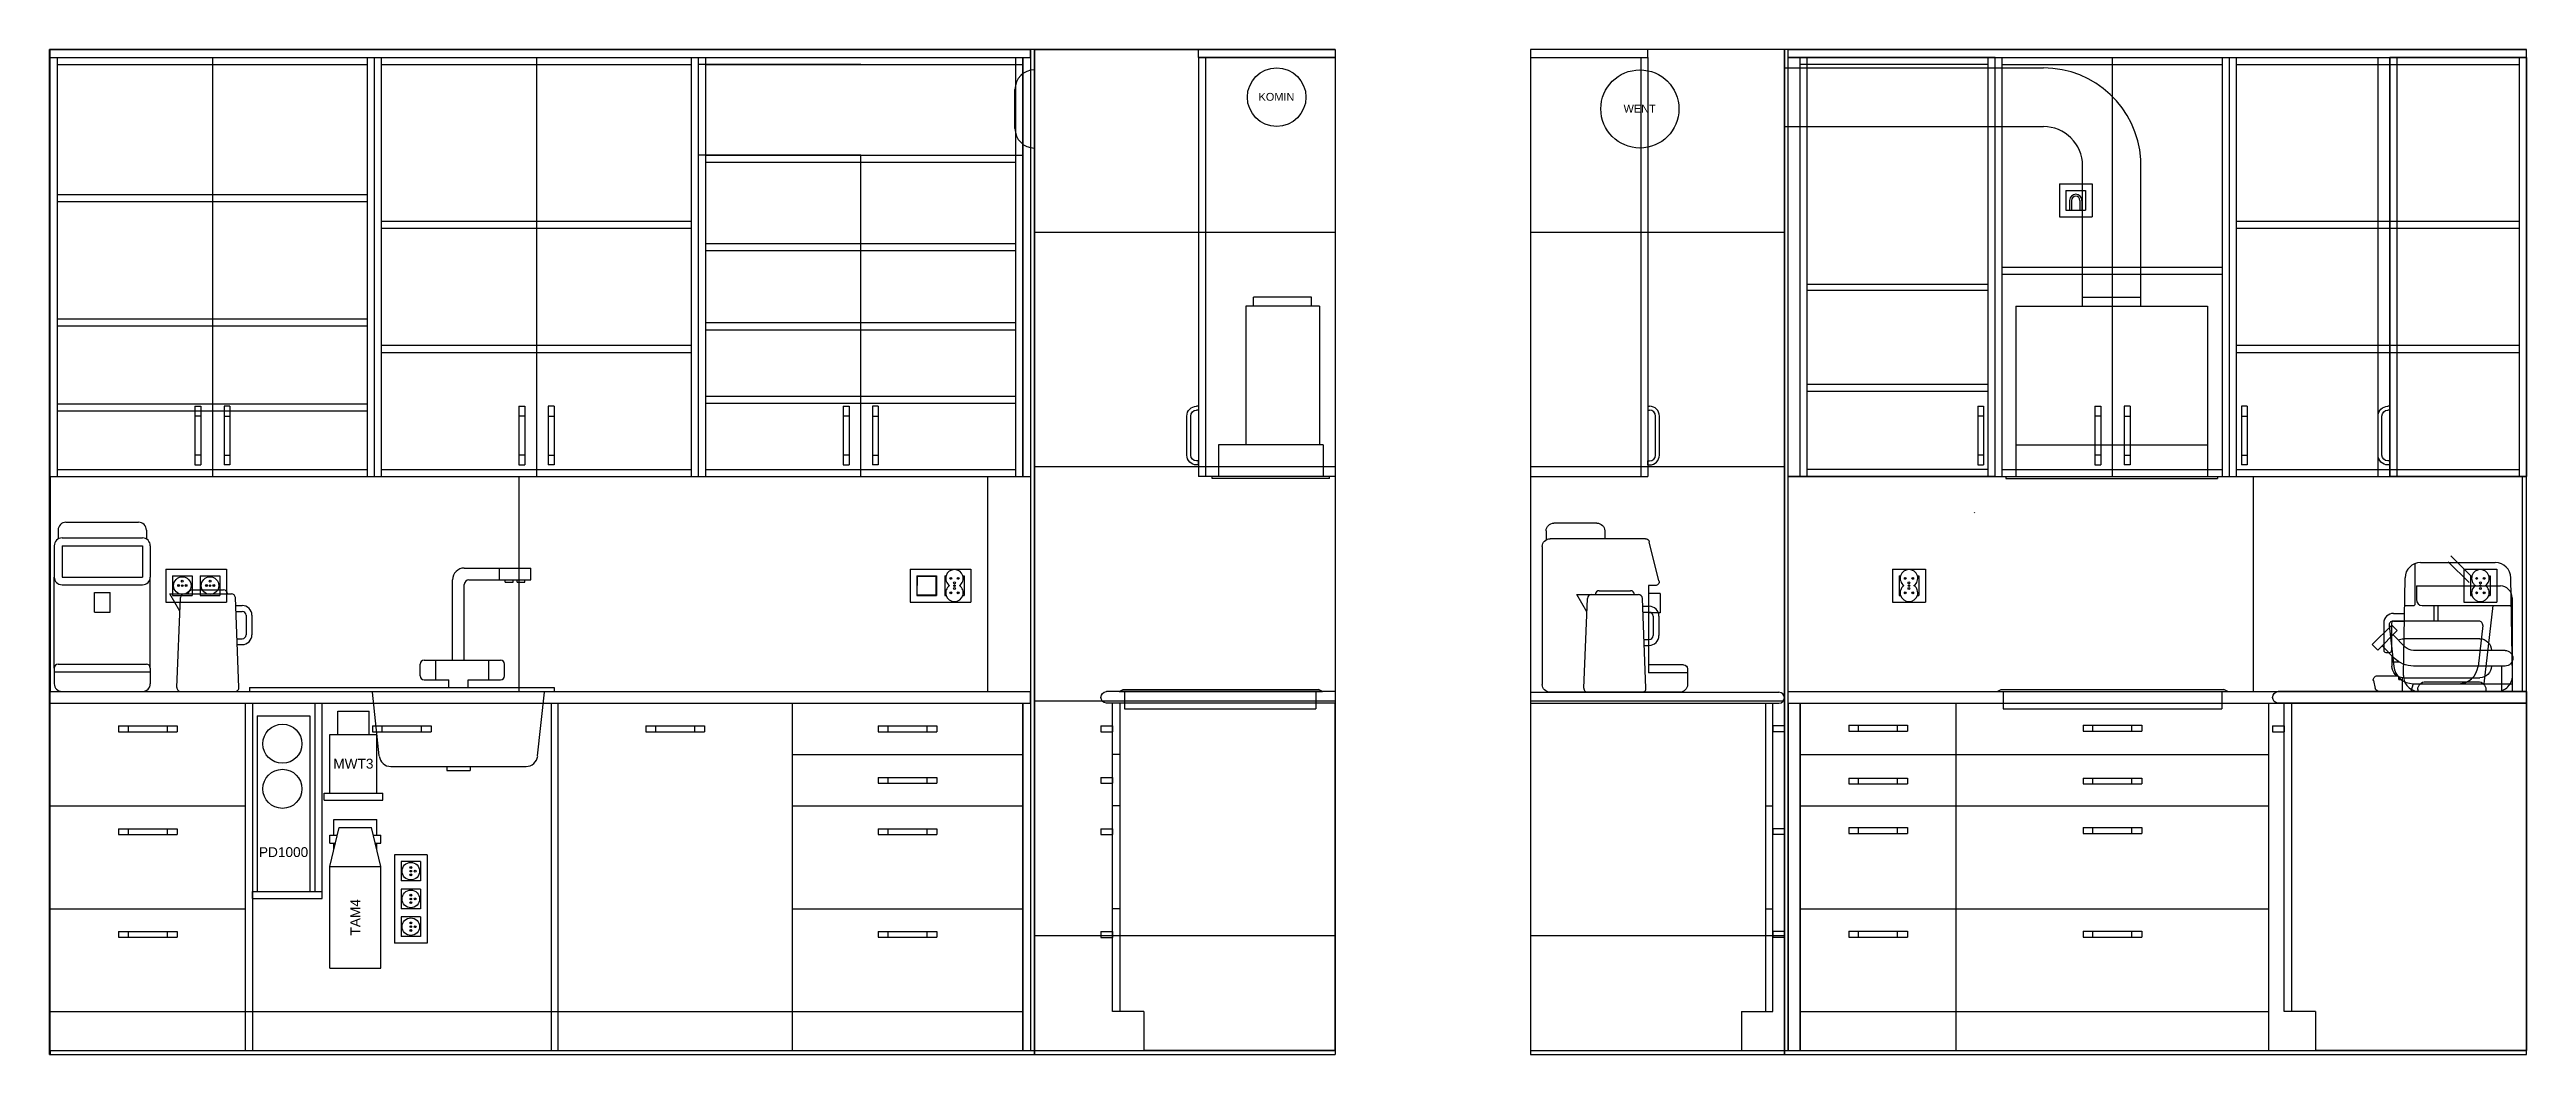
# Model space of a CAD drawing. Header units: millimetres. Extents: x 863 to 5283, y 810 to 2397.
# Drawn here: x 3028 to 3662, y 810 to 1067 of the extents above; entities that cross this region are included whole.
import ezdxf

# ---------------------------------------------------------------- set-up
doc = ezdxf.new("R2010")
doc.units = ezdxf.units.MM
for name, color, linetype in [('Elektryka - obudowy', 253, 'Continuous'), ('Meble', 42, 'Continuous'), ('Meble wnętrze', 52, 'Continuous'), ('Płytki', 254, 'Continuous'), ('Szkic', 6, 'Continuous'), ('Urządzenia', 183, 'Continuous'), ('Wbudowane', 175, 'Continuous'), ('Ściany', 7, 'Continuous')]:
    doc.layers.add(name, color=color, linetype=linetype)

msp = doc.modelspace()

# ---------------------------------------------------------------- texts
at = {"layer": 'Wbudowane', "char_height": 2, "width": 16.29637, "attachment_point": 5}
for s, insert in [('{\\fArial|b0|i0|c238|p0;KOMIN}', (3341.981, 1055.002)), ('{\\fArial|b0|i0|c238|p0;WENT}', (3434.981, 1052.002))]:
    msp.add_mtext(s, dxfattribs=dict(at, insert=insert))

# ---------------------------------------------------------------- blocks, each defined once
blk = doc.blocks.new('Z$W@#12859')
at = {"layer": 'Wbudowane'}
blk.add_line((0, 5), (0, 15), dxfattribs=at)
for centre, start, end in [((5, 15), 90, 180), ((5, 5), 180, 270)]:
    blk.add_arc(centre, 5, start, end, dxfattribs=at)
blk = doc.blocks.new('Z$W@#20142')
for p, q in [((1, 41.3), (1, 39.03)), ((2, 39.3), (22.6, 39.3)), ((3, 43.3), (21.6, 43.3)), ((23.6, 41.3), (23.6, 39.03)), ((0, 37.3), (0, 29.3)), ((2, 37.3), (22.6, 37.3)), ((2, 37.3), (2, 29.3)), ((22.6, 37.3), (22.6, 29.3)), ((24.6, 37.3), (24.6, 29.3)), ((0, 6), (0, 29.3)), ((2, 29.3), (22.6, 29.3)), ((2, 27.3), (22.6, 27.3)), ((24.6, 6), (24.6, 29.3)), ((10.3, 25.3), (14.3, 25.3)), ((10.3, 20.3), (10.3, 25.3)), ((10.3, 20.3), (14.3, 20.3)), ((14.3, 20.3), (14.3, 25.3)), ((1, 7), (23.6, 7)), ((0, 6), (0, 2)), ((0, 5), (24.6, 5)), ((2, 0), (22.6, 0)), ((24.6, 6), (24.6, 2))]:
    blk.add_line(p, q)
for centre, radius, start, end in [((2, 37.3), 2, 90, 180), ((3, 41.3), 2, 90, 180), ((21.6, 41.3), 2, 0, 90), ((22.6, 37.3), 2, 0, 90), ((2, 29.3), 2, 180, 270), ((22.6, 29.3), 2, 270, 0), ((1, 6), 1, 90, 180), ((23.6, 6), 1, 0, 90), ((2, 2), 2, 180, 270), ((22.6, 2), 2, 270, 0)]:
    blk.add_arc(centre, radius, start, end)
blk = doc.blocks.new('Z$W@#31998')
for p, q in [((5.72, 26), (13.72, 26)), ((0, 25), (3.68, 25)), ((2.55, 20.57), (0, 25)), ((1.76, 1.04), (2.68, 24.04)), ((3.68, 25), (15.76, 25)), ((4.72, 25), (4.72, 25)), ((14.72, 25), (14.72, 25)), ((17.68, 1.04), (16.76, 24.04)), ((16.84, 22), (18.5, 22)), ((16.9, 20.5), (18.5, 20.5)), ((19.5, 19.5), (19.5, 14.5)), ((21, 19.5), (21, 14.5)), ((17.18, 13.5), (18.5, 13.5)), ((17.24, 12), (18.5, 12)), ((2.76, 0), (16.68, 0))]:
    blk.add_line(p, q)
for centre, radius, start, end in [((5.72, 25), 1, 90, 180), ((13.72, 25), 1, 0, 90), ((3.68, 24), 1, 90, 177.70939), ((15.76, 24), 1, 2.29061, 90), ((18.5, 19.5), 2.5, 0, 90), ((18.5, 19.5), 1, 0, 90), ((18.5, 14.5), 1, 270, 0), ((18.5, 14.5), 2.5, 270, 0), ((2.76, 1), 1, 177.70939, 270), ((16.68, 1), 1, 270, 2.29061)]:
    blk.add_arc(centre, radius, start, end)
blk = doc.blocks.new('Z$W@#12423')
for p, q in [((0, 1), (0, 0)), ((0, 1), (78, 1)), ((0, 0), (78, 0)), ((78, 1), (78, 0))]:
    blk.add_line(p, q)
blk = doc.blocks.new('Z$W@#25996')
for p, q in [((1.72, 3.69), (0, 20)), ((42.28, 3.69), (44, 20)), ((4.7, 1), (39.3, 1)), ((19, 1), (19, 0)), ((19, 0), (25, 0)), ((25, 1), (25, 0))]:
    blk.add_line(p, q)
for centre, start, end in [((4.7, 4), 186.00901, 270), ((39.3, 4), 270, 353.99099)]:
    blk.add_arc(centre, 3, start, end)
blk = doc.blocks.new('Z$W@#16687')
for p, q in [((8.3, 7), (8.3, 27.6)), ((11.3, 30.6), (28.3, 30.6)), ((11.3, 7), (11.3, 26.41)), ((12.49, 27.6), (28.3, 27.6)), ((20.3, 27.6), (20.3, 30.6)), ((21.8, 27), (21.8, 27.6)), ((21.8, 27), (23.8, 27)), ((23.8, 27), (23.8, 27.6)), ((24.8, 27), (24.8, 27.6)), ((24.8, 27), (26.8, 27)), ((26.8, 27), (26.8, 27.6)), ((28.3, 27.6), (28.3, 30.6)), ((1, 7), (20.6, 7)), ((4, 2), (4, 7)), ((17.6, 2), (17.6, 7)), ((0, 3), (0, 6)), ((1, 2), (7.3, 2)), ((7.3, 0), (7.3, 2)), ((12.3, 2), (20.6, 2)), ((12.3, 0), (12.3, 2)), ((21.6, 3), (21.6, 6))]:
    blk.add_line(p, q)
for centre, radius, start, end in [((11.3, 27.6), 3, 90, 180), ((12.49, 26.41), 1.19, 90, 180), ((1, 6), 1, 90, 180), ((20.6, 6), 1, 0, 90), ((1, 3), 1, 180, 270), ((20.6, 3), 1, 270, 0)]:
    blk.add_arc(centre, radius, start, end)
blk = doc.blocks.new('Z$W@#24355')
for p, q in [((0, 4.4), (0, 0)), ((0, 0), (49, 0)), ((49, 4.4), (49, 0))]:
    blk.add_line(p, q)
blk = doc.blocks.new('Z$W@#31185')
for p, q in [((0, 0), (1, 0.5)), ((0, 0), (52, 0)), ((1, 0.5), (51, 0.5)), ((52, 0), (51, 0.5))]:
    blk.add_line(p, q)
blk = doc.blocks.new('Z$W@#4313')
for p, q in [((4.55, 46.4), (19.45, 46.4)), ((4.55, 44.1), (4.55, 46.4)), ((4.55, 46.4), (19.45, 46.4)), ((19.45, 44.1), (19.45, 46.4)), ((2.5, 44.1), (21.4, 44.1)), ((2.5, 44.1), (2.5, 8.6)), ((21.4, 44.1), (21.4, 8.6)), ((1.6, 8.6), (28.4, 8.6)), ((1.6, 8.6), (1.6, 0.5)), ((28.4, 8.6), (28.4, 0.5)), ((0, 0.5), (30, 0.5)), ((0, 0), (0, 0.5)), ((0, 0), (30, 0)), ((30, 0), (30, 0.5))]:
    blk.add_line(p, q)
blk = doc.blocks.new('Z$W@#292')
for p, q in [((0, 1.5), (15, 1.5)), ((0, 1.5), (0, 0)), ((0, 0), (15, 0)), ((2.5, 0), (2.5, 1.5)), ((12.5, 0), (12.5, 1.5)), ((15, 1.5), (15, 0))]:
    blk.add_line(p, q)
blk = doc.blocks.new('Z$W@#27593')
for p, q in [((0, 0), (0, 88.9)), ((0, 88.9), (60, 88.9)), ((60, 0), (60, 88.9)), ((0, 10), (60, 10)), ((0, 0), (60, 0))]:
    blk.add_line(p, q)
blk.add_blockref('Z$W@#292', (22.5, 81.575))
blk = doc.blocks.new('Z$W@#22725')
for p, q in [((0, 0), (0, 88.9)), ((0, 88.9), (80, 88.9)), ((80, 0), (80, 88.9)), ((0, 10), (80, 10)), ((0, 0), (80, 0))]:
    blk.add_line(p, q)
blk.add_blockref('Z$W@#292', (32.5, 81.575))
blk = doc.blocks.new('Z$W@#13031')
for p, q in [((0, 0), (0, 88.9)), ((0, 88.9), (50, 88.9)), ((50, 0), (50, 88.9)), ((0, 62.6), (50, 62.6)), ((0, 36.3), (50, 36.3)), ((0, 10), (50, 10)), ((0, 0), (50, 0))]:
    blk.add_line(p, q)
for p in [(17.5, 81.575), (17.5, 55.275), (17.5, 28.975)]:
    blk.add_blockref('Z$W@#292', p)
blk = doc.blocks.new('Z$W@#31286')
for p, q in [((0, 88.9), (55.2, 88.9)), ((0, 0), (0, 88.9)), ((55.2, 88.9), (55.2, 10)), ((55.2, 88.9), (57, 88.9)), ((57, 10), (57, 88.9)), ((60, 83.07), (57, 83.07)), ((57, 83.07), (57, 81.57)), ((60, 83.07), (60, 81.57)), ((60, 81.57), (57, 81.57)), ((55.2, 75.75), (57, 75.75)), ((60, 69.92), (57, 69.92)), ((57, 69.92), (57, 68.42)), ((60, 69.92), (60, 68.42)), ((60, 68.42), (57, 68.42)), ((55.2, 62.6), (57, 62.6)), ((60, 56.77), (57, 56.77)), ((57, 56.77), (57, 55.27)), ((60, 55.27), (57, 55.27)), ((60, 56.77), (60, 55.27)), ((55.2, 36.3), (57, 36.3)), ((60, 30.47), (57, 30.47)), ((57, 30.47), (57, 28.97)), ((60, 28.97), (57, 28.97)), ((60, 30.47), (60, 28.97)), ((49, 10), (57, 10)), ((49, 10), (49, 0)), ((0, 0), (49, 0))]:
    blk.add_line(p, q)
blk = doc.blocks.new('Z$W@#15724')
for p, q in [((0, 45), (13.5, 45)), ((0, 45), (0, 0)), ((13.5, 45), (13.5, 0)), ((0, 0), (13.5, 0))]:
    blk.add_line(p, q)
for centre in [(6.46, 37.82), (6.46, 26.28)]:
    blk.add_circle(centre, 5)
at = {"insert": (6.75, 10.07), "char_height": 2.5, "width": 13.5, "attachment_point": 5}
blk.add_mtext('{\\fArial|b0|i0|c238|p0;PD1000}', dxfattribs=at)
blk = doc.blocks.new('Z$W@#26962')
for p, q in [((0, 26), (2.33, 36)), ((0, 34), (1.86, 34)), ((0, 32), (0, 34)), ((0, 32), (1.4, 32)), ((1, 38), (12, 38)), ((1, 34), (1, 38)), ((1, 30.3), (1, 32)), ((2.33, 36), (10.67, 36)), ((13, 26), (10.67, 36)), ((11.14, 34), (13, 34)), ((11.6, 32), (13, 32)), ((12, 34), (12, 38)), ((12, 30.3), (12, 32)), ((13, 32), (13, 34)), ((0, 0), (0, 26)), ((0, 26), (13, 26)), ((13, 0), (13, 26)), ((0, 0), (13, 0))]:
    blk.add_line(p, q)
at = {"insert": (6.5, 13), "char_height": 2.5, "width": 26, "attachment_point": 5, "rotation": 90}
blk.add_mtext('{\\fArial|b0|i0|c238|p0;TAM4}', dxfattribs=at)
blk = doc.blocks.new('Z$W@#11023')
for p, q in [((2, 21), (10, 21)), ((2, 15), (2, 21)), ((10, 15), (10, 21)), ((0, 0), (0, 15)), ((0, 15), (12, 15)), ((12, 0), (12, 15)), ((0, 0), (12, 0))]:
    blk.add_line(p, q)
at = {"insert": (6, 7.5), "char_height": 2.5, "width": 12, "attachment_point": 5}
blk.add_mtext('{\\fArial|b0|i0|c238|p0;MWT3}', dxfattribs=at)
blk = doc.blocks.new('Z$W@#22658')
for p, q in [((16, 1.8), (16, 50)), ((16, 50), (17.8, 50)), ((17.8, 0), (17.8, 50)), ((0, 1.8), (17.8, 1.8)), ((0, 0), (0, 1.8)), ((0, 0), (17.8, 0))]:
    blk.add_line(p, q)
blk = doc.blocks.new('Z$W@#23851')
for p, q in [((0, 1.8), (15, 1.8)), ((0, 0), (0, 1.8)), ((0, 0), (15, 0)), ((15, 0), (15, 1.8))]:
    blk.add_line(p, q)
blk = doc.blocks.new('Z$W@#29424')
h = blk.add_hatch(color=256)
h.paths.add_polyline_path([(1.54, 2.25, 1), (1.06, 2.25, 1)])
h.paths.add_polyline_path([(3.44, 2.25, 1), (2.96, 2.25, 1)])
for centre, radius in [((2.25, 2.25), 2.25), ((1.3, 2.25), 0.24), ((2.25, 3.37), 0.24), ((3.2, 2.25), 0.24)]:
    blk.add_circle(centre, radius)
blk = doc.blocks.new('Z$W@#24006')
for p, q in [((0, 8.4), (15.5, 8.4)), ((0, 8.4), (0, 0)), ((1.7, 6.7), (1.7, 1.7)), ((1.7, 6.7), (6.7, 6.7)), ((6.7, 6.7), (6.7, 1.7)), ((8.8, 6.7), (8.8, 1.7)), ((8.8, 6.7), (13.8, 6.7)), ((13.8, 6.7), (13.8, 1.7)), ((15.5, 8.4), (15.5, 0)), ((0, 0), (15.5, 0)), ((1.7, 1.7), (6.7, 1.7)), ((4, 4.18), (4.4, 4.22)), ((4.18, 4.4), (4.22, 4)), ((8.8, 1.7), (13.8, 1.7)), ((11.1, 4.18), (11.5, 4.22)), ((11.28, 4.4), (11.32, 4))]:
    blk.add_line(p, q)
for centre in [(4.2, 4.2), (11.3, 4.2)]:
    blk.add_circle(centre, 0.2)
for p in [(1.95, 1.95), (9.05, 1.95)]:
    blk.add_blockref('Z$W@#29424', p)
blk = doc.blocks.new('Z$W@#24918')
h = blk.add_hatch(color=256)
h.paths.add_polyline_path([(1.54, 5.95, -1), (1.06, 5.95, -1)])
h.paths.add_polyline_path([(3.44, 5.95, -1), (2.96, 5.95, -1)])
h = blk.add_hatch(color=256)
h.paths.add_polyline_path([(1.54, 2.25, 1), (1.06, 2.25, 1)])
h.paths.add_polyline_path([(3.44, 2.25, 1), (2.96, 2.25, 1)])
for centre in [(1.3, 5.95), (1.3, 2.25), (2.25, 4.83), (2.25, 3.37), (3.2, 5.95), (3.2, 2.25)]:
    blk.add_circle(centre, 0.24)
for centre, start, end in [((2.25, 5.95), 304.69213, 235.30787), ((2.25, 2.25), 124.69213, 55.30787)]:
    blk.add_arc(centre, 2.25, start, end)
blk = doc.blocks.new('Z$W@#1885')
for p, q in [((0, 8.4), (15.5, 8.4)), ((0, 8.4), (0, 0)), ((1.7, 6.7), (1.7, 1.7)), ((1.7, 6.7), (6.7, 6.7)), ((1.7, 6.7), (1.7, 1.7)), ((1.7, 6.7), (6.7, 6.7)), ((1.75, 1.75), (1.8, 6.65)), ((1.8, 6.65), (6.6, 6.65)), ((6.65, 1.75), (6.6, 6.65)), ((6.7, 6.7), (6.7, 1.7)), ((6.7, 6.7), (6.7, 1.7)), ((8.8, 6.7), (8.8, 1.7)), ((8.8, 6.7), (9.15, 6.7)), ((13.45, 6.7), (13.8, 6.7)), ((13.8, 6.7), (13.8, 1.7)), ((15.5, 8.4), (15.5, 0)), ((0, 0), (15.5, 0)), ((1.7, 1.7), (6.7, 1.7)), ((1.7, 1.7), (6.7, 1.7)), ((1.75, 1.85), (6.65, 1.85)), ((1.75, 1.75), (6.65, 1.75)), ((8.8, 1.7), (9.15, 1.7)), ((11.1, 4.18), (11.5, 4.22)), ((11.28, 4.4), (11.32, 4)), ((13.45, 1.7), (13.8, 1.7))]:
    blk.add_line(p, q)
blk.add_circle((11.3, 4.2), 0.2)
blk.add_blockref('Z$W@#24918', (9.05, 0.1))
blk = doc.blocks.new('Z$W@#6411')
for p, q in [((0, 0), (0, 88.9)), ((0, 88.9), (59, 88.9)), ((59, 0), (59, 88.9)), ((0.1, 75.75), (59, 75.75)), ((0.1, 62.6), (59, 62.6)), ((0.1, 36.3), (59, 36.3)), ((0.1, 10), (59, 10)), ((0, 0), (59, 0))]:
    blk.add_line(p, q)
for p in [(22, 81.575), (22, 68.425), (22, 55.275), (22, 28.975)]:
    blk.add_blockref('Z$W@#292', p)
blk = doc.blocks.new('Z$W@#19357')
for p, q in [((0, 88.9), (2, 88.9)), ((0, 88.9), (0, 0)), ((2, 88.9), (2, 0)), ((0, 0), (2, 0))]:
    blk.add_line(p, q)
blk = doc.blocks.new('Z$W@#2324')
for p, q in [((0, 0), (0, 3)), ((0, 3), (251, 3)), ((0, 0), (251, 0)), ((251, 0), (251, 3))]:
    blk.add_line(p, q)
blk = doc.blocks.new('Z$W@#27384')
for p, q in [((0, 0), (0, 2)), ((0, 2), (251, 2)), ((0, 0), (251, 0)), ((251, 0), (251, 2))]:
    blk.add_line(p, q)
blk = doc.blocks.new('Z$W@#20556')
for p, q in [((0, 0), (0, 107.3)), ((0, 107.3), (83, 107.3)), ((41.5, 107.3), (41.5, 0)), ((83, 0), (83, 107.3)), ((0, 0), (83, 0))]:
    blk.add_line(p, q)
at = {"xscale": -1, "rotation": 90.00000000000001}
blk.add_blockref('Z$W@#292', (38.5, 18), dxfattribs=at)
at = {"rotation": -90.00000000000001}
blk.add_blockref('Z$W@#292', (44.5, 18), dxfattribs=at)
blk = doc.blocks.new('Z$W@#23216')
for p, q in [((0, 0), (0, 107.3)), ((0, 107.3), (83, 107.3)), ((1.8, 0), (1.8, 107.3)), ((1.8, 105.5), (81.2, 105.5)), ((81.2, 0), (81.2, 107.3)), ((83, 0), (83, 107.3)), ((1.8, 72.2), (81.2, 72.2)), ((1.8, 70.4), (81.2, 70.4)), ((1.8, 40.4), (81.2, 40.4)), ((1.8, 38.6), (81.2, 38.6)), ((1.8, 18.6), (81.2, 18.6)), ((1.8, 16.8), (81.2, 16.8)), ((0, 0), (83, 0)), ((1.8, 1.8), (81.2, 1.8))]:
    blk.add_line(p, q)
blk = doc.blocks.new('Z$W@#1626')
for p, q in [((0, 0), (0, 107.3)), ((0, 107.3), (83, 107.3)), ((41.5, 107.3), (41.5, 0)), ((83, 0), (83, 107.3)), ((0, 0), (83, 0))]:
    blk.add_line(p, q)
at = {"xscale": -1, "rotation": 90.00000000000001}
blk.add_blockref('Z$W@#292', (38.5, 18), dxfattribs=at)
at = {"rotation": -90.00000000000001}
blk.add_blockref('Z$W@#292', (44.5, 18), dxfattribs=at)
blk = doc.blocks.new('Z$W@#9357')
for p, q in [((0, 0), (0, 107.3)), ((0, 107.3), (83, 107.3)), ((1.8, 0), (1.8, 107.3)), ((1.8, 105.5), (81.2, 105.5)), ((81.2, 0), (81.2, 107.3)), ((83, 0), (83, 107.3)), ((1.8, 65.4), (81.2, 65.4)), ((1.8, 63.6), (81.2, 63.6)), ((1.8, 33.6), (81.2, 33.6)), ((1.8, 31.8), (81.2, 31.8)), ((0, 0), (83, 0)), ((1.8, 1.8), (81.2, 1.8))]:
    blk.add_line(p, q)
blk = doc.blocks.new('Z$W@#8526')
for p, q in [((0, 0), (0, 107.3)), ((0, 107.3), (83, 107.3)), ((41.5, 105.5), (0, 105.5)), ((1.8, 82.3), (1.8, 105.5)), ((41.5, 105.5), (83, 105.5)), ((81.2, 82.3), (81.2, 105.5)), ((83, 0), (83, 107.3)), ((41.5, 82.3), (0, 82.3)), ((41.5, 82.3), (83, 82.3)), ((41.5, 0), (41.5, 82.3)), ((0, 0), (83, 0))]:
    blk.add_line(p, q)
at = {"xscale": -1, "rotation": 90.00000000000001}
blk.add_blockref('Z$W@#292', (38.5, 18), dxfattribs=at)
at = {"rotation": -90.00000000000001}
blk.add_blockref('Z$W@#292', (44.5, 18), dxfattribs=at)
blk = doc.blocks.new('Z$W@#29337')
for p, q in [((0, 0), (0, 107.3)), ((0, 107.3), (83, 107.3)), ((1.8, 0), (1.8, 107.3)), ((1.8, 105.5), (81.2, 105.5)), ((81.2, 0), (81.2, 107.3)), ((83, 0), (83, 107.3)), ((1.8, 82.3), (81.2, 82.3)), ((1.8, 80.5), (81.2, 80.5)), ((1.8, 59.7), (81.2, 59.7)), ((1.8, 57.9), (81.2, 57.9)), ((1.8, 39.4), (81.2, 39.4)), ((1.8, 37.6), (81.2, 37.6)), ((1.8, 20.6), (81.2, 20.6)), ((1.8, 18.8), (81.2, 18.8)), ((0, 0), (83, 0)), ((1.8, 1.8), (81.2, 1.8))]:
    blk.add_line(p, q)
blk = doc.blocks.new('Z$W@#27982')
for p, q in [((0, 3), (0, 2.5)), ((0, 3), (1, 3)), ((1, 3), (1, 2.5)), ((2.5, 1), (12.5, 1)), ((2.5, 0), (12.5, 0)), ((15, 3), (14, 3)), ((14, 3), (14, 2.5)), ((15, 3), (15, 2.5))]:
    blk.add_line(p, q)
for centre, radius, start, end in [((2.5, 2.5), 2.5, 180, 270), ((2.5, 2.5), 1.5, 180, 270), ((12.5, 2.5), 1.5, 270, 0), ((12.5, 2.5), 2.5, 270, 0)]:
    blk.add_arc(centre, radius, start, end)
blk = doc.blocks.new('Z$W@#23271')
for p, q in [((0, 107.3), (35, 107.3)), ((0, 107.3), (0, 0)), ((33.2, 107.3), (33.2, 0)), ((35, 107.3), (35, 0)), ((0, 0), (35, 0))]:
    blk.add_line(p, q)
at = {"rotation": 90}
blk.add_blockref('Z$W@#27982', (38, 3), dxfattribs=at)
blk = doc.blocks.new('Z$W@#23869')
for p, q in [((0, 3), (0, 0)), ((0, 3), (58.6, 3)), ((0, 0), (58.6, 0))]:
    blk.add_line(p, q)
blk.add_arc((58.5, 1.5), 1.5, 273.81407, 86.18593)
blk = doc.blocks.new('Z$W@#28250')
for p, q in [((0, 107.3), (2, 107.3)), ((0, 107.3), (0, 0)), ((2, 107.3), (2, 0)), ((0, 0), (2, 0))]:
    blk.add_line(p, q)
blk = doc.blocks.new('Z$W@#22242')
for p, q in [((0, 8.4), (22.6, 8.4)), ((0, 8.4), (0, 0)), ((1.7, 6.7), (1.7, 1.7)), ((1.7, 6.7), (6.7, 6.7)), ((6.7, 6.7), (6.7, 1.7)), ((8.8, 6.7), (8.8, 1.7)), ((8.8, 6.7), (13.8, 6.7)), ((13.8, 6.7), (13.8, 1.7)), ((15.9, 6.7), (15.9, 1.7)), ((15.9, 6.7), (20.9, 6.7)), ((20.9, 6.7), (20.9, 1.7)), ((22.6, 8.4), (22.6, 0)), ((0, 0), (22.6, 0)), ((1.7, 1.7), (6.7, 1.7)), ((4, 4.18), (4.4, 4.22)), ((4.18, 4.4), (4.22, 4)), ((8.8, 1.7), (13.8, 1.7)), ((11.1, 4.18), (11.5, 4.22)), ((11.28, 4.4), (11.32, 4)), ((15.9, 1.7), (20.9, 1.7)), ((18.2, 4.18), (18.6, 4.22)), ((18.38, 4.4), (18.42, 4))]:
    blk.add_line(p, q)
for centre in [(4.2, 4.2), (11.3, 4.2), (18.4, 4.2)]:
    blk.add_circle(centre, 0.2)
for p in [(1.95, 1.95), (9.05, 1.95), (16.15, 1.95)]:
    blk.add_blockref('Z$W@#29424', p)
blk = doc.blocks.new('Z$W@#17861')
for p, q in [((7.31, 28.54), (9.81, 38.54)), ((10.78, 39.3), (35.2, 39.3)), ((21.2, 41.3), (21.2, 39.3)), ((23.2, 43.3), (34.2, 43.3)), ((36.2, 41.3), (36.2, 39.03)), ((37.2, 37.3), (37.2, 2)), ((8.28, 27.3), (10, 27.3)), ((10, 27.3), (10, 5)), ((7, 25.3), (7, 20.3)), ((7, 25.3), (10, 25.3)), ((7, 20.3), (10, 20.3)), ((1, 7), (10, 7)), ((0, 6), (0, 2)), ((0, 5), (10, 5)), ((2, 0), (35.2, 0))]:
    blk.add_line(p, q)
for centre, radius, start, end in [((10.78, 38.3), 1, 90, 165.96376), ((23.2, 41.3), 2, 90, 180), ((34.2, 41.3), 2, 0, 90), ((35.2, 37.3), 2, 0, 90), ((8.28, 28.3), 1, 165.96376, 270), ((1, 6), 1, 90, 180), ((2, 2), 2, 180, 270), ((35.2, 2), 2, 270, 0)]:
    blk.add_arc(centre, radius, start, end)
blk = doc.blocks.new('Z$W@#25721')
for p, q in [((8.5, 13.5), (28, 13.5)), ((30.67, 14.5), (27.55, 11.38)), ((29.59, 15.59), (31, 17)), ((29.59, 15.59), (34.59, 10.59)), ((31, 17), (36, 12)), ((2, 10.5), (25.43, 10.5)), ((2, 6.5), (25.43, 6.5)), ((2.92, 6.5), (2.92, 0)), ((5.5, 10.5), (5.5, 10.5)), ((29.03, 7.5), (31, 7.5)), ((30.33, 8.5), (31, 8.5)), ((33.5, 11.67), (30.38, 8.55)), ((31, 9.17), (31, 6.5)), ((34.59, 10.59), (36, 12)), ((2.92, 0), (6.92, 0)), ((6.92, 0.5), (6.92, 0)), ((28, 3.5), (8.5, 3.5)), ((22.34, 2.5), (8.92, 2.5)), ((24.34, 0.5), (24.34, 0)), ((24.34, 0), (35.04, 0)), ((28.34, 3.5), (28.34, 0)), ((29.16, 3.08), (28.34, 3.08)), ((29.16, 3.08), (29.16, 3.73)), ((34.25, 0), (29.16, 0)), ((34.73, 4), (29.66, 4)), ((35.7, 2.77), (35.22, 0.77))]:
    blk.add_line(p, q)
for centre, radius, start, end in [((8.5, 10.5), 3, 90, 180), ((28, 10.5), 3, 63.24695, 90), ((2, 8.5), 2, 90, 270), ((8.5, 6.5), 3, 180, 270), ((25.43, 13.5), 3, 270, 315), ((25.43, 13.5), 7, 270, 315), ((28, 6.5), 3, 270, 0), ((8.92, 0.5), 2, 90, 180), ((22.34, 0.5), 2, 0, 90), ((34.25, 1), 1, 270, 346.448), ((34.73, 3), 1, 346.448, 90)]:
    blk.add_arc(centre, radius, start, end)
blk = doc.blocks.new('Z$W@#9512')
for p, q in [((8.07, 22.5), (8.07, 32.76)), ((9.44, 33), (28.56, 33)), ((5.06, 4.06), (5.44, 29.06)), ((32.94, 4.06), (32.56, 29.06)), ((2.5, 20), (5.3, 20)), ((5.33, 22), (7.57, 22)), ((0, 17.5), (0, 10.5)), ((2, 17.5), (2, 10.5)), ((2.5, 18), (5.27, 18)), ((0.5, 10), (1.5, 10)), ((9.06, 0), (28.94, 0))]:
    blk.add_line(p, q)
for centre, radius, start, end in [((9.44, 29), 4, 90, 179.13195), ((28.56, 29), 4, 0.86805, 90), ((2.5, 17.5), 2.5, 90, 180), ((7.57, 22.5), 0.5, 270, 0), ((2.5, 17.5), 0.5, 90, 180), ((0.5, 10.5), 0.5, 180, 270), ((1.5, 10.5), 0.5, 270, 0), ((9.06, 4), 4, 179.13195, 270), ((28.94, 4), 4, 270, 0.86805)]:
    blk.add_arc(centre, radius, start, end)
blk = doc.blocks.new('Z$W@#3753')
for p, q in [((7, 27), (28.5, 27)), ((7, 27), (7, 23.5)), ((8.5, 22), (31.5, 22)), ((11.5, 22), (11.5, 18)), ((12.5, 22), (12.5, 18)), ((26.6, 22), (24.29, 2)), ((31.5, 24), (31.5, 0)), ((0.01, 16.89), (1.22, 6.43)), ((23, 18), (1, 18)), ((23.99, 16.89), (22.78, 6.43)), ((6.18, 2), (5.6, 0)), ((5.6, 0), (31.5, 0)), ((6.18, 2), (17.82, 2)), ((6.18, 2), (31.5, 2))]:
    blk.add_line(p, q)
for centre, radius, start, end in [((28.5, 24), 3, 0, 90), ((8.5, 23.5), 1.5, 180, 270), ((1, 17), 1, 90, 186.59633), ((23, 17), 1, 353.40367, 90), ((6.18, 7), 5, 186.59633, 270), ((17.82, 7), 5, 270, 353.40367)]:
    blk.add_arc(centre, radius, start, end)
blk = doc.blocks.new('Z$W@#912')
for p, q in [((0, 4.4), (0, 0)), ((0, 0), (56, 0)), ((56, 4.4), (56, 0))]:
    blk.add_line(p, q)
blk = doc.blocks.new('Z$W@#10808')
for p, q in [((0, 0), (1, 0.5)), ((0, 0), (59, 0)), ((1, 0.5), (58, 0.5)), ((59, 0), (58, 0.5))]:
    blk.add_line(p, q)
blk = doc.blocks.new('Z$W@#20945')
for p, q in [((19.65, 44.1), (19.65, 46.4)), ((19.65, 46.4), (34.55, 46.4)), ((34.55, 44.1), (34.55, 46.4)), ((2.6, 44.1), (51.6, 44.1)), ((2.6, 44.1), (2.6, 0.5)), ((51.6, 44.1), (51.6, 0.5)), ((2.6, 8.6), (51.6, 8.6)), ((0, 0.5), (54.2, 0.5)), ((0, 0.5), (0, 0)), ((0, 0), (54.2, 0)), ((54.2, 0.5), (54.2, 0))]:
    blk.add_line(p, q)
blk = doc.blocks.new('Z$W@#7900')
for p, q in [((0, 88.9), (0, 0)), ((0, 88.9), (60.2, 88.9)), ((60.2, 88.9), (60.2, 10)), ((60.2, 88.9), (62, 88.9)), ((62, 10), (62, 88.9)), ((65, 83.07), (62, 83.07)), ((62, 83.07), (62, 81.57)), ((65, 83.07), (65, 81.57)), ((65, 81.57), (62, 81.57)), ((60.2, 62.6), (62, 62.6)), ((65, 56.77), (62, 56.77)), ((62, 56.77), (62, 55.27)), ((65, 55.27), (62, 55.27)), ((65, 56.77), (65, 55.27)), ((60.2, 36.3), (62, 36.3)), ((65, 30.47), (62, 30.47)), ((62, 30.47), (62, 28.97)), ((65, 28.97), (62, 28.97)), ((65, 30.47), (65, 28.97)), ((54, 10), (62, 10)), ((54, 10), (54, 0)), ((0, 0), (54, 0))]:
    blk.add_line(p, q)
blk = doc.blocks.new('Z$W@#19187')
for p, q in [((0, 2.8), (0, 0)), ((0, 2.8), (63.6, 2.8)), ((0, 0), (63.6, 0))]:
    blk.add_line(p, q)
blk.add_arc((63.6, 1.4), 1.4, 270, 90)
blk = doc.blocks.new('Z$W@#14270')
for p, q in [((0, 0), (0, 88.9)), ((0, 88.9), (80, 88.9)), ((80, 0), (80, 88.9)), ((80, 0), (80, 88.9)), ((0, 75.75), (80, 75.75)), ((0, 62.6), (80, 62.6)), ((0, 36.3), (80, 36.3)), ((0, 10), (80, 10)), ((0, 0), (80, 0))]:
    blk.add_line(p, q)
for p in [(32.5, 81.75), (32.5, 68.25), (32.5, 55.55), (32.5, 29.05)]:
    blk.add_blockref('Z$W@#292', p)
blk = doc.blocks.new('Z$W@#235')
for p, q in [((0, 88.9), (0, 0)), ((0, 88.9), (60.2, 88.9)), ((60.2, 88.9), (60.2, 10)), ((60.2, 88.9), (62, 88.9)), ((62, 10), (62, 88.9)), ((65, 83.07), (62, 83.07)), ((62, 83.07), (62, 81.57)), ((65, 83.07), (65, 81.57)), ((65, 81.57), (62, 81.57)), ((54, 10), (62, 10)), ((54, 10), (54, 0)), ((0, 0), (54, 0))]:
    blk.add_line(p, q)
blk = doc.blocks.new('Z$W@#26130')
for p, q in [((0, 0), (0, 88.9)), ((0, 88.9), (40, 88.9)), ((40, 0), (40, 88.9)), ((0, 75.75), (40, 75.75)), ((0, 62.6), (40, 62.6)), ((0, 36.3), (40, 36.3)), ((0, 10), (40, 10)), ((0, 0), (40, 0))]:
    blk.add_line(p, q)
for p in [(12.5, 81.75), (12.5, 68.25), (12.5, 55.55), (12.5, 29.05)]:
    blk.add_blockref('Z$W@#292', p)
blk = doc.blocks.new('Z$W@#3488')
for p, q in [((0, 8.4), (8.4, 8.4)), ((0, 8.4), (0, 0)), ((1.7, 6.7), (1.7, 1.7)), ((1.7, 6.7), (2.05, 6.7)), ((6.35, 6.7), (6.7, 6.7)), ((6.7, 6.7), (6.7, 1.7)), ((8.4, 8.4), (8.4, 0)), ((0, 0), (8.4, 0)), ((1.7, 1.7), (2.05, 1.7)), ((6.35, 1.7), (6.7, 1.7))]:
    blk.add_line(p, q)
blk.add_circle((4.2, 4.2), 0.2)
blk.add_blockref('Z$W@#24918', (1.95, 0.1))
blk = doc.blocks.new('Z$W@#29361')
for p, q in [((0, 88.9), (3, 88.9)), ((0, 88.9), (0, 0)), ((3, 88.9), (3, 0)), ((0, 0), (3, 0))]:
    blk.add_line(p, q)
blk = doc.blocks.new('Z$W@#12896')
for p, q in [((0, 3), (189, 3)), ((0, 0), (0, 3)), ((0, 0), (189, 0)), ((189, 0), (189, 3))]:
    blk.add_line(p, q)
blk = doc.blocks.new('Z$W@#13022')
for p, q in [((3, 107.3), (0, 107.3)), ((0, 0), (0, 107.3)), ((3, 0), (3, 107.3)), ((3, 0), (0, 0))]:
    blk.add_line(p, q)
blk = doc.blocks.new('Z$W@#29617')
for p, q in [((0, 107.3), (30, 107.3)), ((0, 107.3), (0, 0)), ((28.2, 107.3), (28.2, 0)), ((30, 107.3), (30, 0)), ((0, 0), (30, 0))]:
    blk.add_line(p, q)
at = {"rotation": 90}
blk.add_blockref('Z$W@#27982', (33, 3), dxfattribs=at)
blk = doc.blocks.new('Z$W@#27328')
for p, q in [((0, 0), (0, 2)), ((0, 2), (189, 2)), ((0, 0), (189, 0)), ((189, 0), (189, 2))]:
    blk.add_line(p, q)
blk = doc.blocks.new('Z$W@#27930')
for p, q in [((50, 107.3), (0, 107.3)), ((0, 0), (0, 107.3)), ((50, 0), (50, 107.3)), ((50, 0), (0, 0))]:
    blk.add_line(p, q)
at = {"xscale": -1, "rotation": 90.00000000000001}
blk.add_blockref('Z$W@#292', (47, 18), dxfattribs=at)
blk = doc.blocks.new('Z$W@#25530')
for p, q in [((50, 107.3), (0, 107.3)), ((0, 0), (0, 107.3)), ((48.2, 105.5), (0, 105.5)), ((1.8, 0), (1.8, 107.3)), ((48.2, 0), (48.2, 107.3)), ((50, 0), (50, 107.3)), ((48.2, 49.2), (1.8, 49.2)), ((48.2, 47.6), (1.8, 47.6)), ((48.2, 23.6), (1.8, 23.6)), ((48.2, 21.8), (1.8, 21.8)), ((50, 0), (0, 0)), ((48.2, 1.8), (1.8, 1.8))]:
    blk.add_line(p, q)
blk = doc.blocks.new('Z$W@#24768')
for p, q in [((0, 107.3), (60, 107.3)), ((0, 0), (0, 107.3)), ((30, 0), (30, 107.3)), ((60, 0), (60, 107.3)), ((0, 0), (60, 0))]:
    blk.add_line(p, q)
at = {"xscale": -1, "rotation": 90.00000000000001}
blk.add_blockref('Z$W@#292', (27, 18), dxfattribs=at)
at = {"rotation": -90.00000000000001}
blk.add_blockref('Z$W@#292', (33, 18), dxfattribs=at)
blk = doc.blocks.new('Z$W@#31020')
for p, q in [((0, 107.3), (60, 107.3)), ((0, 0), (0, 107.3)), ((1.8, 0), (1.8, 107.3)), ((1.8, 105.5), (58.2, 105.5)), ((58.2, 0), (58.2, 107.3)), ((60, 0), (60, 107.3)), ((1.8, 53.6), (58.2, 53.6)), ((1.8, 51.8), (58.2, 51.8)), ((0, 0), (60, 0)), ((1.8, 1.8), (58.2, 1.8))]:
    blk.add_line(p, q)
blk = doc.blocks.new('Z$W@#14321')
for p, q in [((0, 107.3), (76, 107.3)), ((0, 0), (0, 107.3)), ((1.8, 0), (1.8, 107.3)), ((1.8, 105.5), (74.2, 105.5)), ((74.2, 0), (74.2, 107.3)), ((76, 0), (76, 107.3)), ((1.8, 65.4), (74.2, 65.4)), ((1.8, 63.6), (74.2, 63.6)), ((1.8, 33.6), (74.2, 33.6)), ((1.8, 31.8), (74.2, 31.8)), ((0, 0), (76, 0)), ((1.8, 1.8), (74.2, 1.8))]:
    blk.add_line(p, q)
blk = doc.blocks.new('Z$W@#29052')
for p, q in [((0, 107.3), (76, 107.3)), ((0, 0), (0, 107.3)), ((38, 0), (38, 107.3)), ((41, 0), (41, 107.3)), ((76, 0), (76, 107.3)), ((0, 0), (76, 0))]:
    blk.add_line(p, q)
at = {"rotation": -90.00000000000001}
blk.add_blockref('Z$W@#292', (3, 18), dxfattribs=at)
blk = doc.blocks.new('Z$W@#21297')
for p, q in [((0, 107.3), (35, 107.3)), ((0, 107.3), (0, 0)), ((33.2, 107.3), (33.2, 0)), ((35, 107.3), (35, 0)), ((0, 0), (35, 0))]:
    blk.add_line(p, q)
at = {"rotation": 90}
blk.add_blockref('Z$W@#27982', (38, 3), dxfattribs=at)
blk = doc.blocks.new('Z$W@#17915')
for p, q in [((0, 3), (0, 0)), ((0, 3), (63.6, 3)), ((0, 0), (63.6, 0))]:
    blk.add_line(p, q)
blk.add_arc((63.5, 1.5), 1.5, 273.81407, 86.18593)
blk = doc.blocks.new('Z$W@#17825')
for p, q in [((0, 8.4), (8.4, 8.4)), ((0, 8.4), (0, 0)), ((1.7, 6.7), (1.7, 1.7)), ((1.7, 6.7), (6.7, 6.7)), ((6.7, 6.7), (6.7, 1.7)), ((8.4, 8.4), (8.4, 0)), ((0, 0), (8.4, 0)), ((1.7, 1.7), (6.7, 1.7)), ((2.62, 4.2), (2.62, 1.7)), ((3.12, 4.2), (3.12, 1.7)), ((5.28, 4.2), (5.28, 1.7)), ((5.78, 4.2), (5.78, 1.7))]:
    blk.add_line(p, q)
for radius in [1.58, 1.08]:
    blk.add_arc((4.2, 4.2), radius, 0, 180)

# ---------------------------------------------------------------- linework, layer by layer
at = {"layer": 'Meble'}
for p, q in [((3322.041, 1065.117), (3322.041, 1067.117)), ((3437.041, 1065.117), (3437.041, 1067.117)), ((3322.041, 1065.117), (3357.041, 1065.117)), ((3028.041, 902.817), (3028.041, 969.599)), ((3473.041, 899.817), (3473.041, 810.917)), ((3596.041, 810.917), (3608.041, 810.917))]:
    msp.add_line(p, q, dxfattribs=at)
at = {"layer": 'Meble wnętrze'}
for p, q in [((3472.041, 1062.417), (3538.341, 1062.417)), ((3472.041, 1047.417), (3538.341, 1047.417)), ((3548.391, 1003.717), (3548.391, 1037.417)), ((3563.291, 1003.717), (3563.291, 1038.998)), ((3079.841, 899.817), (3079.841, 810.917)), ((3156.241, 899.817), (3156.241, 810.917))]:
    msp.add_line(p, q, dxfattribs=at)
for centre, radius, start, end in [((3538.341, 1037.417), 25, 3.624307, 90), ((3538.306, 1037.331), 10.086, 0.487826, 89.797938)]:
    msp.add_arc(centre, radius, start, end, dxfattribs=at)
at = {"layer": 'Płytki'}
for p, q in [((3279.041, 1067.117), (3279.041, 810.917)), ((3280.041, 1067.117), (3280.041, 809.917)), ((3280.041, 1067.117), (3357.041, 1067.117)), ((3357.041, 1067.117), (3357.041, 809.917)), ((3407.041, 1067.117), (3407.041, 810.917)), ((3472.041, 1067.117), (3472.041, 810.917)), ((3473.041, 810.917), (3473.041, 1067.117)), ((3357.041, 1020.317), (3280.041, 1020.317)), ((3472.041, 1020.317), (3407.041, 1020.317)), ((3028.041, 957.817), (3028.041, 902.817)), ((3028.041, 957.817), (3279.041, 957.817)), ((3148.041, 957.817), (3148.041, 902.817)), ((3268.041, 957.817), (3268.041, 902.817)), ((3357.041, 960.317), (3280.041, 960.317)), ((3472.041, 960.317), (3407.041, 960.317)), ((3473.041, 957.817), (3661.327, 957.817)), ((3592.041, 957.817), (3592.041, 902.817)), ((3661.041, 902.817), (3661.041, 957.817)), ((3662.041, 902.817), (3662.041, 957.817)), ((3028.041, 902.817), (3279.041, 902.817)), ((3473.041, 902.817), (3662.041, 902.817)), ((3357.041, 900.317), (3280.041, 900.317)), ((3472.041, 900.317), (3407.041, 900.317)), ((3357.041, 840.317), (3280.041, 840.317)), ((3472.041, 840.317), (3407.041, 840.317)), ((3028.041, 810.917), (3357.041, 810.917)), ((3028.041, 810.917), (3028.041, 809.917)), ((3407.041, 810.917), (3662.041, 810.917))]:
    msp.add_line(p, q, dxfattribs=at)
at = {"layer": 'Szkic'}
for p, q in [((3520.687, 948.563), (3520.809, 948.685)), ((3647.344, 930.694), (3642.02, 936.017)), ((3648.12, 932.039), (3642.641, 937.517))]:
    msp.add_line(p, q, dxfattribs=at)
at = {"layer": 'Wbudowane'}
for p, q in [((3280.041, 1061.917), (3280.041, 1061.917)), ((3280.041, 1041.917), (3280.041, 1041.917))]:
    msp.add_line(p, q, dxfattribs=at)
for centre, radius in [((3342.041, 1054.917), 7.5), ((3435.041, 1051.917), 10)]:
    msp.add_circle(centre, radius, dxfattribs=at)
at = {"layer": 'Ściany'}
for p, q in [((3027.841, 809.917), (3027.841, 1067.117)), ((3280.041, 1067.117), (3027.841, 1067.117)), ((3280.041, 809.917), (3280.041, 1067.117)), ((3280.041, 1067.117), (3280.041, 809.917)), ((3357.041, 1067.117), (3280.041, 1067.117)), ((3357.041, 1067.117), (3357.041, 809.917)), ((3407.041, 1067.117), (3407.041, 809.917)), ((3472.041, 1067.117), (3407.041, 1067.117)), ((3472.041, 809.917), (3472.041, 1067.117)), ((3662.041, 1067.117), (3472.041, 1067.117)), ((3472.041, 1067.117), (3472.041, 809.917)), ((3662.041, 809.917), (3662.041, 1067.117)), ((3027.841, 809.917), (3280.041, 809.917)), ((3280.041, 809.917), (3357.041, 809.917)), ((3407.041, 809.917), (3472.041, 809.917)), ((3472.041, 809.917), (3662.041, 809.917))]:
    msp.add_line(p, q, dxfattribs=at)

# ---------------------------------------------------------------- block references
at = {"layer": 'Elektryka - obudowy'}
for name, p in [('Z$W@#17825', (3542.441, 1024.317)), ('Z$W@#24006', (3057.641, 925.717)), ('Z$W@#1885', (3248.241, 925.717)), ('Z$W@#3488', (3499.741, 925.717)), ('Z$W@#3488', (3646.041, 925.717))]:
    msp.add_blockref(name, p, dxfattribs=at)
at = {"layer": 'Elektryka - obudowy', "rotation": -90.00000000000001}
msp.add_blockref('Z$W@#22242', (3116.141, 861.017), dxfattribs=at)
at = {"layer": 'Meble'}
for name, p in [('Z$W@#27384', (3028.041, 1065.117)), ('Z$W@#27328', (3473.041, 1065.117)), ('Z$W@#20556', (3028.041, 957.817)), ('Z$W@#1626', (3111.041, 957.817)), ('Z$W@#8526', (3194.041, 957.817)), ('Z$W@#28250', (3277.041, 957.817)), ('Z$W@#29617', (3407.041, 957.817)), ('Z$W@#13022', (3473.041, 957.817)), ('Z$W@#27930', (3476.041, 957.817)), ('Z$W@#24768', (3526.041, 957.817)), ('Z$W@#29052', (3586.041, 957.817)), ('Z$W@#2324', (3028.041, 899.817)), ('Z$W@#19187', (3407.041, 899.817)), ('Z$W@#12896', (3473.041, 899.817)), ('Z$W@#13031', (3028.041, 810.917)), ('Z$W@#22725', (3078.041, 810.917)), ('Z$W@#27593', (3158.041, 810.917)), ('Z$W@#6411', (3218.041, 810.917)), ('Z$W@#19357', (3277.041, 810.917)), ('Z$W@#7900', (3407.041, 810.917)), ('Z$W@#29361', (3473.041, 810.917)), ('Z$W@#26130', (3476.041, 810.917)), ('Z$W@#14270', (3516.041, 810.917))]:
    msp.add_blockref(name, p, dxfattribs=at)
at = {"layer": 'Meble', "xscale": -1}
for name, p in [('Z$W@#23271', (3357.041, 957.817)), ('Z$W@#21297', (3662.041, 957.817)), ('Z$W@#23869', (3357.041, 899.817)), ('Z$W@#17915', (3662.041, 899.817)), ('Z$W@#31286', (3357.041, 810.917)), ('Z$W@#235', (3662.041, 810.917))]:
    msp.add_blockref(name, p, dxfattribs=at)
at = {"layer": 'Meble wnętrze'}
for name, p in [('Z$W@#23216', (3028.041, 957.817)), ('Z$W@#9357', (3111.041, 957.817)), ('Z$W@#29337', (3194.041, 957.817)), ('Z$W@#25530', (3476.041, 957.817)), ('Z$W@#31020', (3526.041, 957.817)), ('Z$W@#14321', (3586.041, 957.817)), ('Z$W@#20945', (3528.741, 957.317)), ('Z$W@#25996', (3110.541, 882.617)), ('Z$W@#24355', (3303.041, 898.417)), ('Z$W@#912', (3528.041, 898.417)), ('Z$W@#22658', (3079.841, 849.817)), ('Z$W@#15724', (3081.016, 851.617)), ('Z$W@#11023', (3099.641, 876.817)), ('Z$W@#23851', (3098.141, 875.017)), ('Z$W@#26962', (3099.641, 832.017))]:
    msp.add_blockref(name, p, dxfattribs=at)
at = {"layer": 'Meble wnętrze', "xscale": -1}
msp.add_blockref('Z$W@#4313', (3355.534, 957.317), dxfattribs=at)
at = {"layer": 'Urządzenia'}
for name, p in [('Z$W@#20142', (3029.041, 902.817)), ('Z$W@#16687', (3122.741, 903.817)), ('Z$W@#9512', (3625.507, 902.817)), ('Z$W@#31998', (3058.658, 902.817)), ('Z$W@#31998', (3418.918, 902.617)), ('Z$W@#3753', (3626.86, 902.817)), ('Z$W@#12423', (3079.041, 902.817)), ('Z$W@#31185', (3301.741, 902.817)), ('Z$W@#10808', (3526.541, 902.817))]:
    msp.add_blockref(name, p, dxfattribs=at)
at = {"layer": 'Urządzenia', "xscale": -1}
for name, p in [('Z$W@#17861', (3447.241, 902.617)), ('Z$W@#25721', (3658.563, 902.817))]:
    msp.add_blockref(name, p, dxfattribs=at)
at = {"layer": 'Wbudowane'}
msp.add_blockref('Z$W@#12859', (3275.041, 1041.917), dxfattribs=at)

msp.set_redraw_order([(e.dxf.handle, doc.entitydb.next_handle()) for e in msp.query("TEXT MTEXT ATTDEF DIMENSION ARC_DIMENSION")])  # texts and dimensions are drawn at this point

doc.saveas('drawing.dxf')
